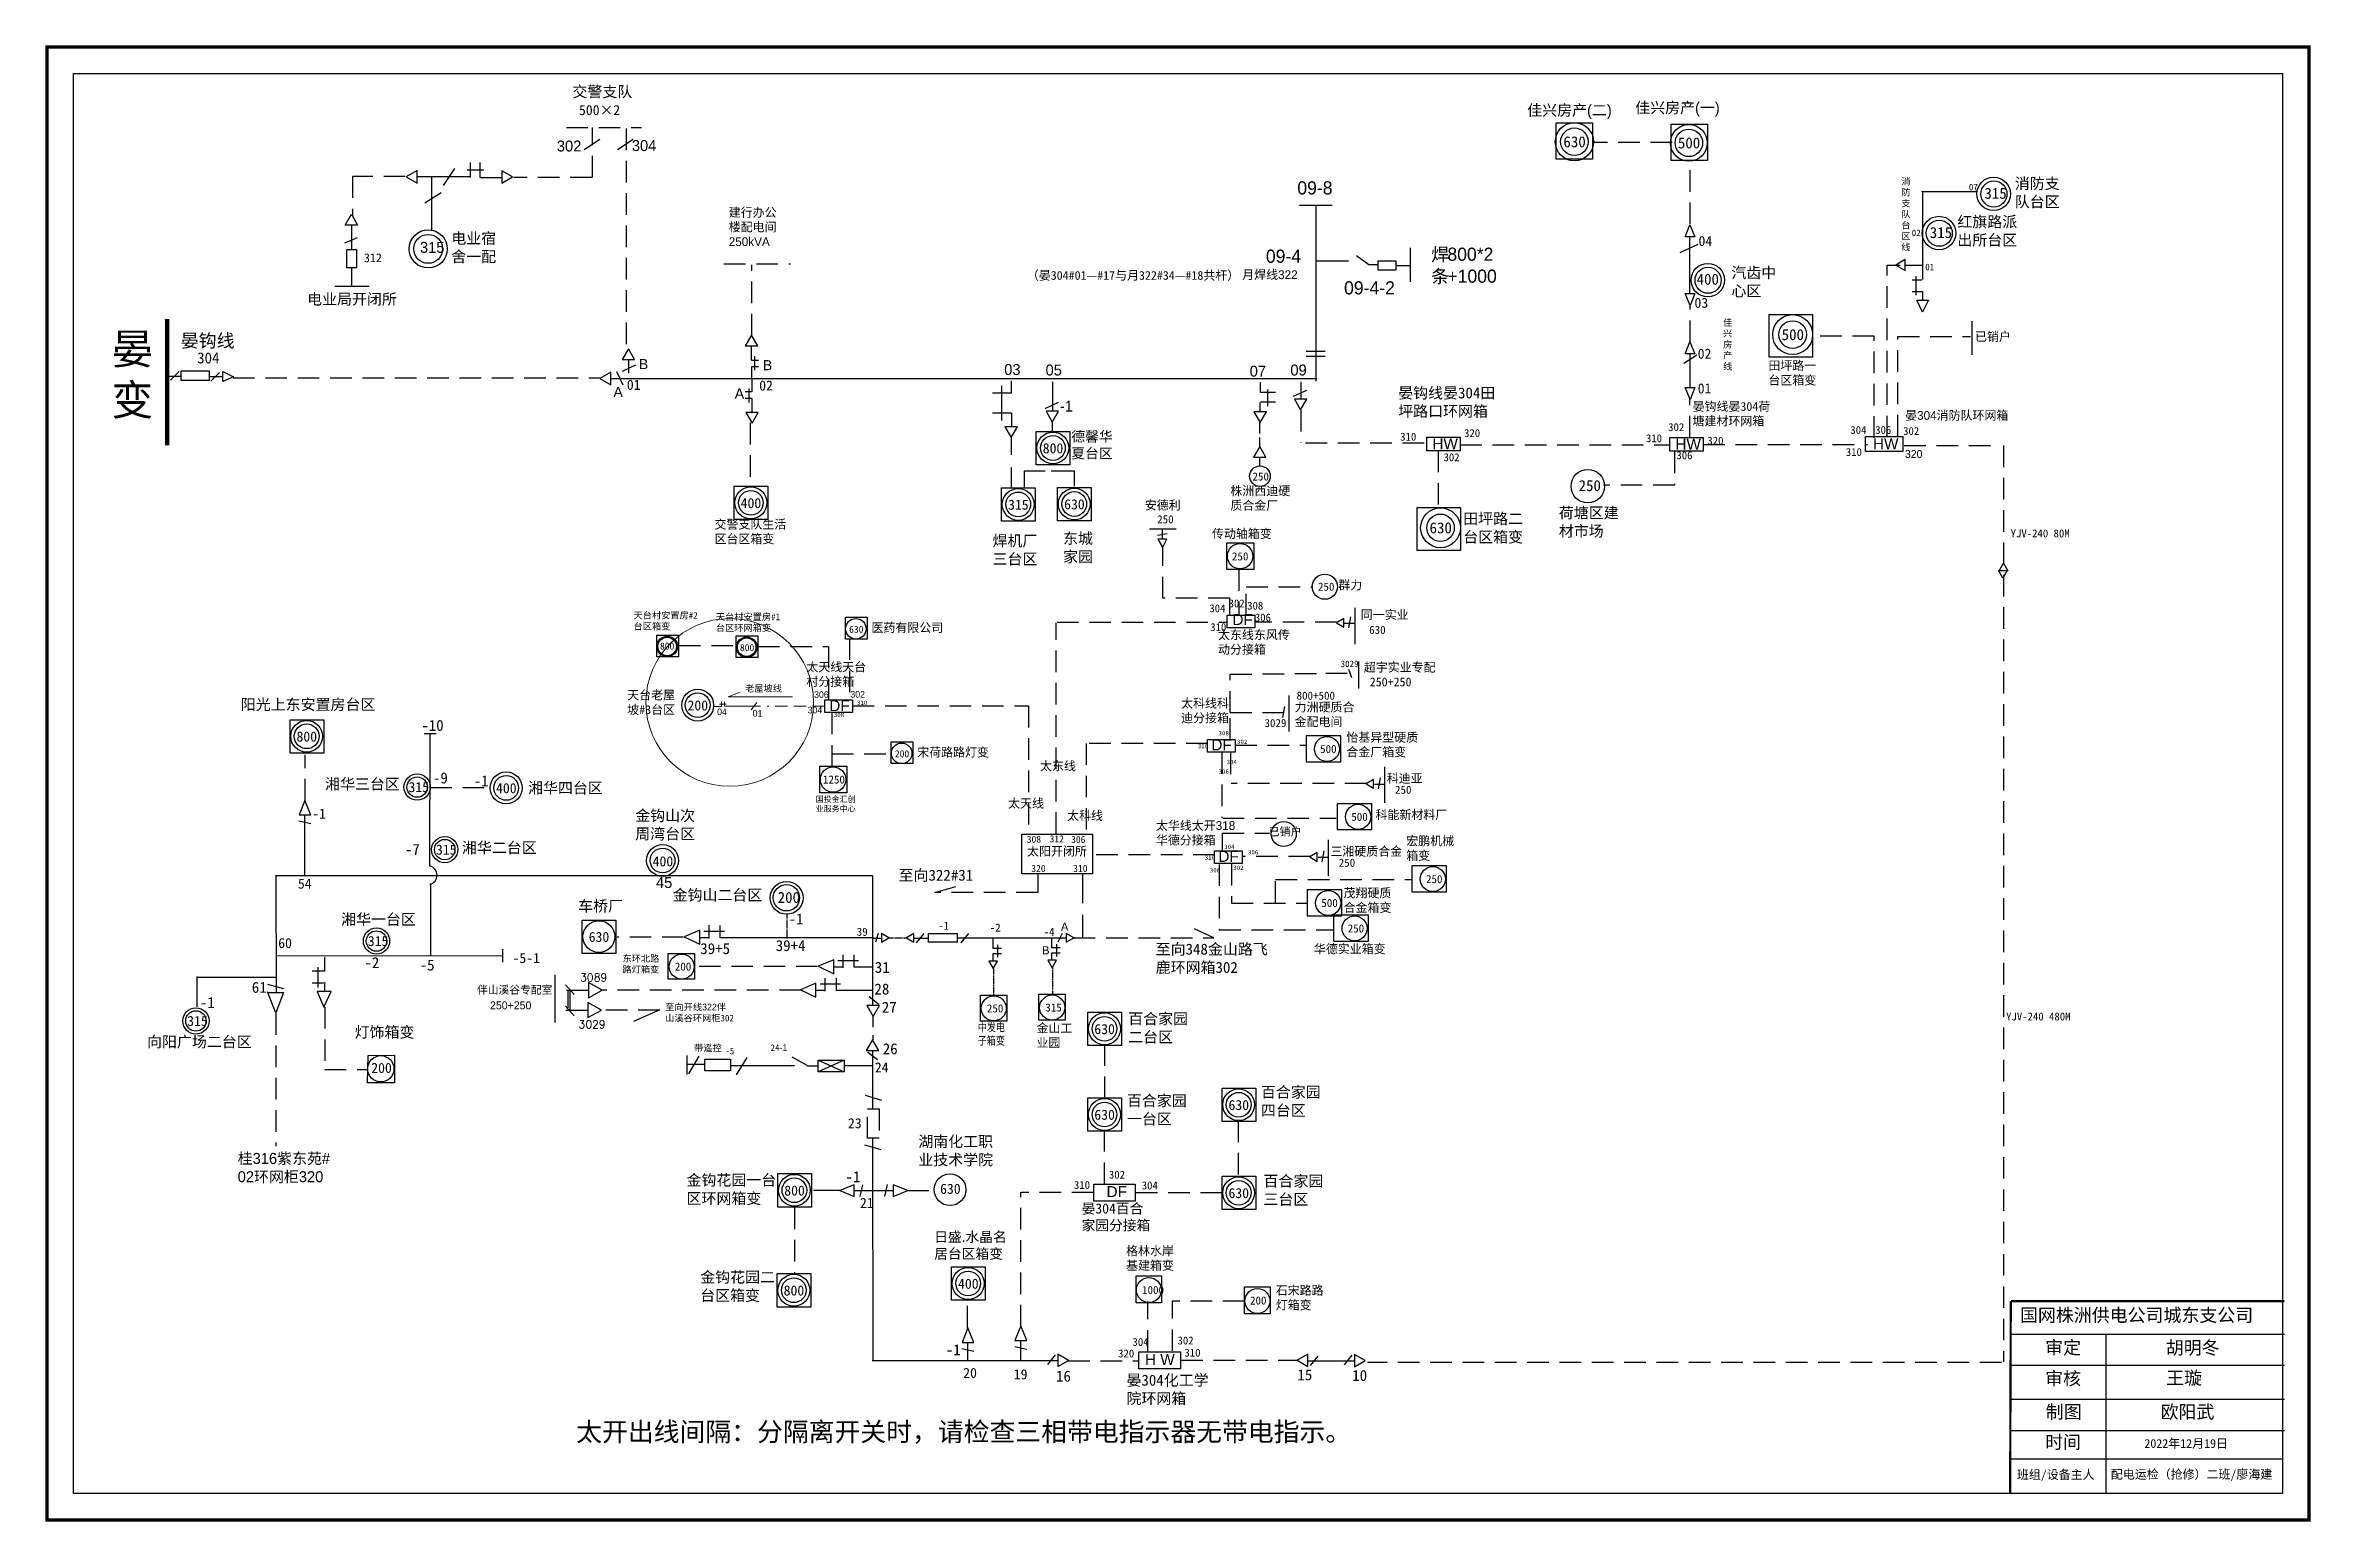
# Model space of a CAD drawing. Extents: x -82 to 435, y -55 to 282.
import ezdxf

# ---------------------------------------------------------------- set-up
doc = ezdxf.new("R2010")
doc.units = 0
doc.header["$LTSCALE"] = 0.774411
for name, pattern in [('ACAD_ISO02W100', [15, 12, -3]), ('DASHED2', [9.525, 6.35, -3.175]), ('HIDDEN', [0.375, 0.25, -0.125]), ('HIDDEN2', [0.1875, 0.125, -0.0625]), ('JIS_02_1.2', [2.5, 1.25, -1.25])]:
    doc.linetypes.add(name, pattern=pattern)
doc.layers.get('0').update_dxf_attribs({"linetype": 'CONTINUOUS'})
doc.layers.add('0-RefEdit0', color=7, linetype='CONTINUOUS')
doc.layers.add('Layer2', color=1, linetype='CONTINUOUS')
doc.styles.add('_宋体', font='', dxfattribs={"width": 0.8})
doc.styles.add('hztxt_txtstyle_1.50_0_0', font='', dxfattribs={"height": 1.5, "bigfont": 'hztxt.shx'})
doc.styles.add('SimSun_txtstyle_2.30_0_0', font='', dxfattribs={"height": 2.3})
doc.styles.get("Standard").update_dxf_attribs({"font": '', "height": 2.5})
doc.styles.add('STYLE1', font='txt.shx', dxfattribs={"height": 2.6})
doc.styles.add('仿宋_txtstyle_1.50_0_0', font='simsun.ttc', dxfattribs={"height": 1.5})
doc.styles.add('仿宋_txtstyle_2.00_0_0', font='simsun.ttc', dxfattribs={"height": 2})
doc.styles.add('字体', font='KTGB2312.ttf', dxfattribs={"height": 2.5})
doc.styles.add('宋体_txtstyle_2.00_0_0', font='SIMSUN.TTC', dxfattribs={"height": 2})
doc.styles.add('宋体_txtstyle_2.00_1_0', font='', dxfattribs={"height": 2})
doc.styles.add('宋体_txtstyle_200.00_0_0200', font='SIMSUN.TTC', dxfattribs={"height": 200})
doc.styles.add('宋体_txtstyle_3.00_0_0', font='SIMSUN.TTC', dxfattribs={"height": 3})
doc.styles.add('楷体_GB2312_txtstyle_2.00_0_0', font='KTGB2312.ttf', dxfattribs={"height": 2})
doc.styles.add('楷体_GB2312_txtstyle_3.00_0_0', font='KTGB2312.ttf', dxfattribs={"height": 3})
doc.styles.get('_宋体').set_extended_font_data('SimSun')
doc.styles.get('hztxt_txtstyle_1.50_0_0').set_extended_font_data('hztxt')
doc.styles.get('SimSun_txtstyle_2.30_0_0').set_extended_font_data('SimSun')
doc.styles.get('Standard').set_extended_font_data('SimSun')
doc.styles.get('宋体_txtstyle_2.00_1_0').set_extended_font_data('宋体', bold=True)

msp = doc.modelspace()

# ---------------------------------------------------------------- texts
at = {"color": 0, "attachment_point": 1}
for s, insert, char_height, width, style in [('交警支队', (38.54, 272.74), 2.5, 16.4292, '字体'), ('佳兴房产(二)', (256.31, 268.5), 2.5, 24.774, '字体'), ('佳兴房产(一)', (280.94, 269.07), 2.5, 24.774, '字体'), ('消防支队台区', (367.52, 251.8), 2.5, 12.395, '字体'), ('建行办公\\P楼配电间\\P250kVA', (74.18, 244.94), 2, 14.9937, '字体'), ('电业宿舍一配', (10.9, 239.28), 2.5, 12.5, '字体'), ('汽齿中心区', (302.88, 231.46), 2.5, 11.0939, '字体'), ('{\\fSimSun|b0|i0|c134|p2;电业局开闭所}', (-21.98, 225.42), 2.5, 28.1687, '字体'), ('{\\fSimSun|b0|i0|c134|p2;已销户}', (358.45, 216.62), 2, 29.6018, '字体'), ('{\\fSimSun|b0|i0|c134|p2;\\C256;田坪路一台区箱变}', (311.32, 210.01), 2, 12.1099, '字体'), ('{\\fSimSun|b0|i0|c134|p2;\\C0;晏钩线晏304\\C7;田坪路口环网箱}', (226.88, 204.03), 2.5, 22.6213, '字体'), ('{\\fSimSun|b0|i0|c134|p2;\\C0;晏钩线晏304\\C7;荷塘建材环网箱}', (294.02, 200.69), 2, 19.0081, '字体'), ('{\\fSimSun|b0|i0|c134|p2;晏}304{\\fSimSun|b0|i0|c134|p2;消防队环网箱}', (342.5, 198.65), 2, 29.6018, '字体'), ('{\\H0.72x;320}', (342.45, 189.75), 2.5, 24.4767, '字体'), ('株洲西迪硬质合金厂', (188.6, 181.44), 2, 14.5515, '字体'), ('安德利', (169.07, 178.17), 2, 13.1434, '字体'), ('荷塘区建材市场', (263.52, 176.7), 2.5, 14.2391, '字体'), ('湘华三台区', (-17.9, 114.83), 2.5, 27.0578, '字体'), ('{\\fSimSun|b0|i0|c134|p2;湘华四台区}', (28.41, 113.95), 2.5, 29.4242, '字体'), ('金钩山次\\P周湾台区', (52.86, 107.64), 2.5, 21.6667, '字体'), ('科能新材料厂', (221.7, 107.58), 2, 17.2549, '字体'), ('湘华二台区', (13.33, 100.32), 2.5, 29.4242, '字体'), ('{\\fSimSun|b0|i0|c134|p2;太阳开闭所}', (142.22, 99.25), 2, 17.1838, '字体'), ('宏鹏机械箱变', (228.72, 101.6), 2, 11.9296, '字体'), ('400', (56.82, 97.11), 2.3, 4.8377, 'SimSun_txtstyle_2.30_0_0'), ('茂翔硬质合金箱变', (214.41, 89.74), 2, 11.9296, '字体'), ('湘华一台区', (-14.23, 83.98), 2.5, 30.1598, '字体'), ('华德实业箱变', (207.64, 76.96), 2, 17.2549, '字体'), ('{\\fSimSun|b0|i0|c134|p2;至向开线}322{\\fSimSun|b0|i0|c134|p2;伴山溪谷环网柜302}', (59.7, 63.46), 1.5, 15.8735, '字体'), ('灯饰箱变 ', (-11.15, 58.26), 2.5, 27.0578, '字体'), ('金山工业园', (144.38, 58.92), 2, 9.435, '字体'), ('向阳广场二台区', (-58.5, 56.05), 2.5, 30.1598, '字体'), ('{\\fSimSun|b0|i0|c134|p2;24}-1', (83.72, 54.22), 1.5, 12.9976, '字体'), ('{\\fSimSun|b0|i0|c134|p2;格林水岸基建箱变}', (164.81, 8.12), 2, 13.1434, '字体'), ('石宋路路灯箱变', (198.95, -0.9), 2, 13.1434, '字体'), ('{\\fArial|b0|i0|c0|p32;H W}', (169.11, -16.41), 2.5, 24.4767, '字体')]:
    msp.add_mtext(s, dxfattribs=dict(at, insert=insert, char_height=char_height, width=width, style=style))
for s, insert, char_height, width in [('500×2', (40.02, 268.43), 2.3, 16.4292), ('630', (264.56, 261.3), 2.5, 8.7401), ('500', (290.67, 261.04), 2.5, 8.7401), ('消\\P防\\P支\\P队\\P台\\P区\\P线', (341.63, 251.77), 1.5, 43.3567), ('07', (357.04, 250.45), 1.5, 27.7073), ('315', (360.58, 249.55), 2.5, 4.8377), ('04', (295.38, 238.58), 2.3, 21.9157), ('{\\H0.6522x;02}', (344.01, 240.03), 2.3, 13.5652), ('315', (348.12, 240.6), 2.5, 4.8377), ('400', (294.94, 229.95), 2.5, 4.8377), ('01', (347.09, 232.25), 1.5, 22.558), ('03', (294.46, 224.48), 2.3, 21.9157), ('佳兴房产线', (300.99, 219.58), 1.5, 1.9992), ('500', (314.34, 217.32), 2.5, 8.7401), ('02', (295.19, 212.88), 2.3, 21.9157), ('{\\fArial|b0|i0|c0|p32;B}', (53.68, 210.5), 2.3, 16.4292), ('{\\fArial|b0|i0|c0|p32;B}', (81.96, 210.26), 2.3, 16.4292), ('{\\fArial|b0|i0|c0|p32;A}', (47.88, 204.15), 2.3, 16.4292), ('01', (50.94, 205.78), 2.3, 16.4292), ('{\\fArial|b0|i0|c0|p32;A}', (75.54, 203.8), 2.3, 16.4292), ('02', (81.13, 205.63), 2.3, 16.4292), ('01', (295.19, 204.96), 2.3, 21.9157), ('800', (145.8, 191.31), 2.3, 4.8377), ('{\\fArial|b0|i0|c0|p32;HW}', (234.68, 192.45), 2.5, 8.7401), ('{\\fArial|b0|i0|c0|p32;HW}', (290.11, 192.35), 2.5, 8.7401), ('{\\fArial|b0|i0|c0|p32;HW}', (335.17, 192.44), 2.5, 8.7401), ('250', (193.64, 184.64), 1.84, 3.8702), ('250', (268.02, 182.89), 2.5, 4.8377), ('400', (76.9, 178.8), 2.3, 4.8377), ('315', (137.89, 178.44), 2.3, 4.8377), ('630', (150.68, 178.53), 2.3, 4.8377), ('250', (171.91, 174.88), 1.84, 3.8702), ('630', (234.03, 173.26), 2.5, 8.7401), ('800', (-24.41, 125.56), 2.3, 4.8377), ('315', (1.13, 114.03), 2.3, 4.8377), ('400', (21.1, 113.79), 2.3, 4.8377), ('-1', (-20.83, 107.99), 2.3, 4.8377), ('已销户', (197.32, 103.64), 1.84, 7.6668), ('500', (216.18, 107.03), 1.84, 3.8702), ('315', (7.41, 99.77), 2.3, 4.8377), ('308', (142.16, 101.79), 1.6, 7.0141), ('312', (147.37, 101.88), 1.6, 7.0141), ('306', (152.28, 101.74), 1.6, 7.0141), ('至向322#31', (112.92, 94.04), 2.5, 23.6934), ('320', (143.19, 95.13), 1.6, 7.0141), ('310', (152.75, 95.13), 1.6, 7.0141), ('54', (-24.09, 92.02), 2.3, 4.8377), ('金钩山二台区', (61.38, 89.53), 2.5, 23.6934), ('250', (233.22, 92.82), 1.84, 3.8702), ('-1', (87.83, 84.06), 2.5, 10.9595), ('500', (209.34, 87.38), 1.84, 3.8702), ('60', (-28.58, 78.47), 2.3, 4.8377), ('315', (-8.14, 78.93), 2.3, 4.8377), ('630', (42.24, 79.87), 2.3, 4.8377), ('39+4', (84.89, 77.99), 2.5, 10.9595), ('39', (103.38, 80.81), 1.84, 3.8702), ('-1', (121.92, 82.19), 1.84, 3.8702), ('-2', (133.71, 81.76), 1.84, 3.8702), ('-4', (145.99, 80.77), 1.84, 3.8702), ('{\\fArial|b0|i0|c0|p32;A}', (149.94, 81.97), 1.84, 6.2114), ('250', (215.36, 81.57), 1.84, 3.8702), ('-5-1', (24.86, 75.06), 2.3, 4.8377), ('200', (61.89, 72.87), 1.84, 3.8702), ('39+5', (67.69, 77.3), 2.5, 10.9595), ('31', (107.49, 73.02), 2.5, 10.9595), ('{\\fArial|b0|i0|c0|p32;B}', (145.64, 76.58), 1.84, 6.2114), ('28', (107.41, 68.08), 2.5, 12.0599), ('-1', (-46.46, 64.99), 2.5, 10.9595), ('27', (109.1, 63.92), 2.5, 12.0599), ('250', (133.07, 63.34), 1.84, 3.8702), ('315', (146.39, 63.53), 1.84, 3.8702), ('315', (-49.34, 60.7), 2.3, 4.8377), ('630', (157.57, 58.85), 2.3, 4.8377), ('-5', (73.39, 53.45), 1.5, 4.8377), ('26', (109.31, 54.45), 2.5, 12.0599), ('200', (-7.36, 49.99), 2.3, 4.8377), ('24', (107.51, 50.11), 2.3, 4.8377), ('630', (188.17, 41.53), 2.3, 4.8377), ('23', (101.37, 37.37), 2.3, 4.8377), ('630', (157.57, 39.31), 2.3, 4.8377), ('800', (86.84, 22.03), 2.3, 4.8377), ('-1', (100.8, 25.28), 2.5, 12.0599), ('630', (122.39, 22.42), 2.3, 4.8377), ('310', (152.92, 23.04), 1.8, 4.8377), ('302', (160.89, 25.4), 1.8, 4.8377), ('304', (168.38, 22.95), 1.8, 4.8377), ('630', (188.17, 21.45), 2.3, 4.8377), ('21', (104.12, 19.21), 2.3, 4.8377), ('晏304百合家园分接箱', (154.65, 17.93), 2.3, 16.9906), ('{\\f\uffbfﾬￌﾣﾤ_GB2312|b0|i0|c134|p49;日盛.水晶名居台区箱变}', (121.05, 11.45), 2.3, 17.8124), ('400', (126.48, 0.77), 2.3, 4.8377), ('800', (86.71, -0.77), 2.3, 4.8377), ('1000', (168.46, -0.9), 1.84, 3.8702), ('200', (193.08, -3.28), 1.84, 3.8702), ('-1', (123.68, -14.19), 2.5, 12.0599), ('320', (162.99, -15.39), 1.8, 4.8377), ('304', (166.27, -12.76), 1.8, 4.8377), ('302', (176.54, -12.43), 1.8, 4.8377), ('310', (178.12, -15.2), 1.8, 4.8377), ('20', (127.66, -19.56), 2.3, 4.8377), ('19', (139.2, -19.88), 2.3, 4.8377), ('16', (148.83, -20.19), 2.5, 12.0599), ('15', (203.89, -19.91), 2.5, 12.0599), ('10', (216.39, -20.05), 2.5, 12.0599)]:
    msp.add_mtext(s, dxfattribs=dict(at, insert=insert, char_height=char_height, width=width))
at = {"color": 0, "linetype": 'Continuous', "attachment_point": 1}
for s, insert, char_height, width, style in [('302', (34.98, 260.34), 2.5, 4.0175, '字体'), ('304', (52.08, 260.44), 2.5, 4.0175, '字体'), ('红旗路派出所台区', (354.42, 243.06), 2.5, 15.5941, '字体'), ('315', (3.76, 237.22), 2.5, 4.0175, '字体'), ('{\\fSimSun|b0|i0|c134|p2;晏} \\P{\\fSimSun|b0|i0|c134|p2;变}', (-66.62, 216.35), 7, 27.4955, '字体'), ('晏钩线', (-50.81, 216.2), 3, 19.1714, '楷体_GB2312_txtstyle_3.00_0_0'), ('03', (137.02, 209.36), 2.5, 4.8516, '字体'), ('05', (146.45, 209.25), 2.5, 4.8516, '字体'), ('07', (193.01, 208.99), 2.5, 4.8516, '字体'), ('09', (202.29, 209.25), 2.5, 4.8516, '字体'), ('-1', (149.72, 201.01), 2.5, 4.8516, '字体'), ('德馨华\\P夏台区', (152.33, 193.99), 2.3, 19.4766, '字体'), ('{\\fKaiTi_GB2312|b0|i0|c134|p32;\\H0.72x;310}', (227.33, 193.69), 2.5, 46.3812, '字体'), ('{\\fKaiTi_GB2312|b0|i0|c134|p32;\\H0.72x;320}', (241.9, 194.52), 2.5, 46.3812, '字体'), ('{\\fKaiTi_GB2312|b0|i0|c134|p32;\\H0.72x;310}', (283.39, 193.34), 2.5, 46.3812, '字体'), ('{\\fKaiTi_GB2312|b0|i0|c134|p32;\\H0.72x;302}', (288.45, 195.87), 2.5, 46.3812, '字体'), ('{\\fKaiTi_GB2312|b0|i0|c134|p32;\\H0.72x;320}', (297.4, 192.8), 2.5, 46.3812, '字体'), ('{\\fKaiTi_GB2312|b0|i0|c134|p32;\\H0.72x;304}', (330.01, 195.23), 2.5, 46.3812, '字体'), ('{\\fKaiTi_GB2312|b0|i0|c134|p32;\\H0.72x;306}', (335.68, 195.23), 2.5, 46.3812, '字体'), ('{\\fKaiTi_GB2312|b0|i0|c134|p32;\\H0.72x;302}', (342.04, 194.99), 2.5, 46.3812, '字体'), ('{\\fKaiTi_GB2312|b0|i0|c134|p32;\\H0.72x;302}', (237.21, 189.01), 2.5, 46.3812, '字体'), ('{\\fKaiTi_GB2312|b0|i0|c134|p32;\\H0.72x;306}', (290.33, 189.45), 2.5, 46.3812, '字体'), ('{\\fKaiTi_GB2312|b0|i0|c134|p32;\\H0.72x;310}', (328.97, 190.2), 2.5, 46.3812, '字体'), ('{\\fKaiTi_GB2312|b0|i0|c134|p32;\\H0.72x;YJV-240 80M}', (366.57, 171.65), 2.5, 46.3812, '字体'), ('阳光上东安置房台区', (-37.11, 132.98), 2.5, 38.0045, '字体'), ('45', (57.59, 92.38), 2.5, 6.2519, '字体'), ('车桥厂', (39.85, 87.01), 2.5, 18.3975, '字体'), ('{\\fSimSun|b0|i0|c134|p2;至向348金山路飞鹿环网箱302}', (171.56, 77.18), 2.5, 27.9025, '字体'), ('{\\fSimSun|b0|i0|c134|p2;东环北路路灯箱变}', (49.94, 74.54), 1.5, 10.198, '字体'), ('{\\fSimSun|b0|i0|c134|p2;61}', (-34.6, 68.47), 2.5, 25.5967, '字体'), ('3089', (40.29, 70.37), 1.8, 29.6381, 'STYLE1'), ('3029', (39.93, 59.66), 1.8, 29.6381, 'STYLE1'), ('百合家园二台区', (165.29, 61.31), 2.5, 16.4052, '字体'), ('{\\fKaiTi_GB2312|b0|i0|c134|p32;\\H0.72x;YJV-240 480M}', (365.53, 61.47), 2.5, 46.3812, '字体'), ('{\\fSimSun|b0|i0|c134|p2;带遥控}', (66.26, 54.12), 1.5, 12.6114, '字体'), ('百合家园一台区', (165.01, 42.63), 2.5, 16.4052, '字体'), ('百合家园四台区', (195.56, 44.57), 2.5, 16.4052, '字体'), ('湖南化工职业技术学院', (117.42, 33.32), 2.5, 18.5744, '字体'), ('桂316紫东苑#\\P02环网柜320', (-37.82, 29.45), 2.5, 34.2273, '字体'), ('金钩花园一台区环网箱变', (64.55, 24.5), 2.5, 22.0257, '字体'), ('{\\fArial|b0|i0|c0|p32;\\H0.8333x;\\C7;DF}', (160.36, 21.88), 3, 17.027, '字体'), ('百合家园三台区', (196.15, 24.29), 2.5, 16.4052, '字体'), ('金钩花园二台区箱变', (67.68, 2.38), 2.5, 18.3975, '字体'), ('审定', (374.44, -13.42), 3, 23.4615, '字体'), ('审核', (374.44, -20.48), 3, 23.4615, '字体'), ('{\\fSimSun|b0|i0|c134|p2;王璇}', (402.04, -20.35), 3, 33.0539, '字体'), ('{\\fSimSun|b0|i0|c134|p2;晏304化工学}\\P{\\fSimSun|b0|i0|c134|p2;院环网箱}', (164.9, -21.12), 2.5, 38.0045, '字体'), ('制图', (374.6, -28.1), 3, 23.4615, '字体'), ('时间', (374.44, -34.99), 3, 23.4615, '字体')]:
    msp.add_mtext(s, dxfattribs=dict(at, insert=insert, char_height=char_height, width=width, style=style))
at = {"color": 7, "linetype": 'Continuous', "attachment_point": 1}
for s, insert, char_height, width, style in [('09-8', (203.87, 251.04), 3, 4.8516, '楷体_GB2312_txtstyle_3.00_0_0'), ('09-4', (196.7, 235.46), 3, 4.8516, '楷体_GB2312_txtstyle_3.00_0_0'), ('焊^M^J条', (234.41, 235.87), 3, 4.8516, '楷体_GB2312_txtstyle_3.00_0_0'), ('800*2^M^J+1000', (238.1, 235.91), 3, 4.8516, '楷体_GB2312_txtstyle_3.00_0_0'), ('09-4-2', (214.53, 228.24), 3, 4.8516, '楷体_GB2312_txtstyle_3.00_0_0'), ('国网株洲供电公司城东支公司', (368.7, -6.04), 3, 82.0179, '宋体_txtstyle_3.00_0_0'), ('胡明冬', (401.96, -13.46), 3, 23.4615, '宋体_txtstyle_3.00_0_0'), ('欧阳武', (400.77, -28.1), 3, 71.45, '宋体_txtstyle_3.00_0_0'), ('2022年12月19日', (397.08, -35.81), 2, 28.3586, '宋体_txtstyle_2.00_0_0')]:
    msp.add_mtext(s, dxfattribs=dict(at, insert=insert, char_height=char_height, width=width, style=style))
at = {"color": 0, "linetype": 'Continuous', "lineweight": 0, "ltscale": 1.354214, "insert": (142.17, 230.58), "char_height": 2, "attachment_point": 1, "style": '宋体_txtstyle_2.00_1_0'}
msp.add_mtext('（晏304#01—#17与月322#34—#18共杆）', dxfattribs=at)
at = {"color": 0, "linetype": 'DASHED2', "insert": (191.3, 230.74), "char_height": 2, "width": 14.1733, "attachment_point": 1, "style": '字体'}
msp.add_mtext('{\\fSimSun|b0|i0|c134|p2;\\C256;月焊线\\f\uffbfﾬￌﾣﾤ_GB2312|b0|i0|c134|p49;322}', dxfattribs=at)
at = {"color": 0, "linetype": 'Continuous', "char_height": 2.5, "attachment_point": 1}
for s, insert, width in [('304', (-47.07, 212.01), 5.6554), ('200', (85.34, 88.98), 5.7095), ('-2', (-8.93, 74.09), 7.5003), ('-5', (3.68, 73.56), 7.5003)]:
    msp.add_mtext(s, dxfattribs=dict(at, insert=insert, width=width))
at = {"attachment_point": 1, "style": '字体'}
for s, insert, char_height, width in [('{\\C256;田坪路二台区箱变}', (241.72, 175.34), 2.5, 15.9286), ('{\\fSimSun|b0|i0|c134|p2;交警支队生活区台区箱变}', (70.93, 173.82), 2, 17.2348), ('焊机厂三台区', (134.35, 170.32), 2.5, 11.5706), ('东城家园', (150.44, 170.86), 2.5, 9.0906), ('传动轴箱变', (184.41, 171.67), 2, 16.1825), ('群力', (213.22, 159.95), 2, 13.1434), ('医药有限公司', (106.73, 150.23), 2, 17.365), ('同一实业', (218.34, 153.19), 2, 13.1434), ('太东线东风传\\P动分接箱', (185.78, 148.61), 2, 26.8308), ('太天线天台村分接箱', (91.89, 141.29), 2, 15.1149), ('{\\fSimSun|b0|i0|c134|p2;超宇实业专配\\P 250+250}', (219.03, 141.2), 2, 18.8007), ('太科线科迪分接箱', (177.36, 132.98), 2, 13.1434), ('{\\fSimSun|b0|i0|c134|p2;力洲硬质合金配电间}', (203.25, 132.11), 2, 13.657), ('怡基异型硬质合金厂箱变', (215.06, 125.22), 2, 17.2549), ('宋荷路路灯变', (117.17, 121.83), 2, 17.365), ('太东线', (145.17, 118.69), 2, 13.1434), ('科迪亚', (224.27, 115.87), 2, 13.1434), ('{\\fSimSun|b0|i0|c134|p2;国投金汇创业服务中心}', (94.02, 110.77), 1.3, 10.5767), ('太天线', (137.9, 110.17), 2, 13.1434), ('太科线', (151.36, 107.37), 2, 13.1434), ('太华线太开318华德分接箱', (171.61, 105.11), 2, 18.3112), ('三湘硬质合金', (211.42, 99.22), 2, 16.9961)]:
    msp.add_mtext(s, dxfattribs=dict(at, insert=insert, char_height=char_height, width=width))
at = {"attachment_point": 1}
for s, insert, char_height, width in [('250', (188.96, 166.42), 1.84, 3.8702), ('302', (188.19, 155.68), 1.8, 4.8377), ('308', (192.43, 155.16), 1.8, 4.8377), ('250', (208.58, 159.51), 1.84, 3.8702), ('304', (183.8, 154.55), 1.8, 4.8377), ('310', (184, 150.26), 1.8, 4.8377), ('306', (194.18, 152.46), 1.8, 4.8377), ('800', (58.5, 145.85), 1.601, 3.3667), ('800', (76.73, 145.49), 1.601, 3.3667), ('630', (101.64, 149.68), 1.601, 3.3667), ('630', (220.26, 149.65), 1.84, 3.8702), ('3029', (213.75, 141.74), 1.5, 3.8702), ('800+500', (203.7, 134.66), 1.84, 3.8702), ('{\\H0.625x;308}', (98.16, 129.87), 1.6, 4.8377), ('{\\H0.625x;310}', (103.43, 132.64), 1.6, 4.8377), ('{\\H0.625x;308}', (185.92, 125.69), 1.6, 4.8377), ('3029', (196.38, 128.41), 1.84, 3.8702), ('200', (112.08, 121.28), 1.601, 3.3667), ('{\\H0.625x;310}', (181.17, 122.74), 1.6, 4.8377), ('{\\H0.625x;304}', (187.74, 119.12), 1.6, 4.8377), ('{\\H0.625x;302}', (190.11, 123.73), 1.6, 4.8377), ('500', (209.07, 122.49), 1.84, 3.8702), ('1250', (95.67, 115.53), 1.84, 3.8702), ('{\\H0.625x;306}', (185.92, 116.93), 1.6, 4.8377), ('250', (226.15, 113.2), 1.84, 3.8702), ('{\\H0.625x;304}', (187.19, 99.77), 1.6, 1.1313), ('{\\H0.625x;306}', (192.62, 98.52), 1.6, 1.1313), ('{\\H0.625x;310}', (182.76, 97.29), 1.6, 4.8377), ('{\\H0.625x;308}', (183.92, 94.43), 1.6, 4.8377), ('{\\H0.625x;302}', (189.26, 94.99), 1.6, 1.941), ('250', (213.31, 96.55), 1.84, 3.8702)]:
    msp.add_mtext(s, dxfattribs=dict(at, insert=insert, char_height=char_height, width=width))
at = {"linetype": 'Continuous'}
for s, insert, char_height, width, attachment_point, style in [('{\\fSimSun|b0|i0|c134|p2;天台村安置房#2台区箱变}', (52.47, 152.8), 1.5, 14.8225, 1, '字体'), ('{\\fSimSun|b0|i0|c134|p2;天台村安置房#1台区环网箱变}', (71.25, 152.45), 1.5, 14.8225, 1, '字体'), ('{\\fArial|b0|i0|c0|p32;\\H0.8333x;\\C7;DF}', (189.06, 152.34), 3, 17.027, 1, '字体'), ('{\\fArial|b0|i0|c0|p32;\\H0.8333x;\\C7;DF}', (97.11, 132.7), 3, 17.027, 1, '字体'), ('{\\fArial|b0|i0|c0|p32;\\H0.8333x;\\C7;DF}', (184.27, 123.77), 3, 17.027, 1, '字体'), ('{\\fArial|b0|i0|c0|p32;\\H0.8333x;\\C7;DF}', (185.86, 98.33), 3, 17.027, 1, '字体'), ('中发电子箱变', (134.08, 59.03), 1.84, 8.0758, 2, '_宋体')]:
    msp.add_mtext(s, dxfattribs=dict(at, insert=insert, char_height=char_height, width=width, attachment_point=attachment_point, style=style))
at = {"color": 7, "linetype": 'DASHED2', "insert": (189.51, 154.37), "char_height": 2, "width": 14.1733, "attachment_point": 1, "style": '楷体_GB2312_txtstyle_2.00_0_0'}
msp.add_mtext('{\\fSim￪ￌ304#18', dxfattribs=at)
at = {"color": 7, "linetype": 'Continuous', "lineweight": 0, "ltscale": 0.6559, "insert": (51.03, 134.87), "char_height": 2, "attachment_point": 1, "style": '仿宋_txtstyle_2.00_0_0'}
msp.add_mtext('天台老屋^M^J坡#3台区', dxfattribs=at)
at = {"color": 2, "linetype": 'Continuous', "lineweight": 0, "ltscale": 0.6559, "true_color": 0xffff00, "insert": (77.92, 136.13), "char_height": 1.5, "attachment_point": 1, "style": '仿宋_txtstyle_1.50_0_0'}
msp.add_mtext('老屋坡线', dxfattribs=at)
at = {"linetype": 'JIS_02_1.2', "char_height": 1.5, "width": 1.728, "attachment_point": 1}
for s, insert, style in [('306', (93.64, 134.73), '字体'), ('302', (101.92, 134.8), '字体'), ('304', (92.17, 131.2), 'hztxt_txtstyle_1.50_0_0')]:
    msp.add_mtext(s, dxfattribs=dict(at, insert=insert, style=style))
at = {"color": 7, "insert": (64.78, 132.66), "char_height": 2.3, "width": 4.8377, "attachment_point": 1, "style": 'SimSun_txtstyle_2.30_0_0'}
msp.add_mtext('200', dxfattribs=at)
at = {"color": 7, "linetype": 'Continuous', "lineweight": 0, "ltscale": 0.289264, "char_height": 1.5, "attachment_point": 1, "style": 'hztxt_txtstyle_1.50_0_0'}
for s, insert in [('04', (71.53, 130.8)), ('01', (79.64, 130.46))]:
    msp.add_mtext(s, dxfattribs=dict(at, insert=insert))
at = {"color": 1, "linetype": 'Continuous', "insert": (39.38, -31.97), "char_height": 4.32, "width": 184.7594, "attachment_point": 1, "style": '字体'}
msp.add_mtext('{\\fSimSun|b0|i0|c134|p2;太开出线间隔：分隔离开关时，请检查三相带电指示器无带电指示。}', dxfattribs=at)
at = {"color": 7, "linetype": 'Continuous', "lineweight": 0, "ltscale": 0.462131, "char_height": 2, "attachment_point": 1, "style": '宋体_txtstyle_200.00_0_0200'}
for s, insert in [('班组/设备主人', (367.99, -42.91)), ('配电运检（抢修）二班/廖海建', (389.42, -42.85))]:
    msp.add_mtext(s, dxfattribs=dict(at, insert=insert))
at = {"layer": 'Layer2', "color": 0, "linetype": 'Continuous', "attachment_point": 1}
for s, insert, char_height, width in [('312', (-9.02, 234.6), 2, 2.0027), ('-10', (4.06, 128.21), 2.5, 2.9099), ('-9', (6.71, 116.23), 2.5, 2.9099), ('-1', (16.01, 115.53), 2.5, 2.9099), ('-7', (0.32, 99.93), 2.5, 8.7976)]:
    msp.add_mtext(s, dxfattribs=dict(at, insert=insert, char_height=char_height, width=width))
at = {"layer": 'Layer2', "color": 0, "linetype": 'Continuous', "char_height": 1.8, "width": 31.803, "attachment_point": 1, "style": '字体'}
for s, insert in [('{\\fSimSun|b0|i0|c134|p2;伴山溪谷专配室}', (16.77, 67.55)), ('250+250', (19.73, 64.01))]:
    msp.add_mtext(s, dxfattribs=dict(at, insert=insert))

# ---------------------------------------------------------------- linework, layer by layer
at = {"color": 0, "linetype": 'DASHED2'}
for p, q in [((37.15, 263.3), (54.3, 263.3)), ((44.8, 260.56), (41.24, 258.21)), ((43.07, 251.92), (43.07, 263.32)), ((52.39, 260.56), (48.83, 258.21)), ((50.79, 263.08), (50.79, 213.25)), ((289.35, 259.86), (271.15, 259.86)), ((293.45, 241.28), (293.45, 255.71)), ((0.41, 252.15), (-11.67, 252.15)), ((-11.67, 252.15), (-11.67, 243.26)), ((17.55, 251.87), (22.34, 251.87)), ((42.96, 251.91), (25.05, 251.91)), ((73.1, 232.23), (88.3, 232.23)), ((79.42, 215.88), (79.42, 231.96)), ((338.39, 192.67), (338.39, 231.92)), ((338.39, 231.92), (341.34, 231.92)), ((293.48, 214.41), (293.48, 222.7)), ((79.41, 210.27), (79.41, 213.61)), ((335.42, 215.69), (321.62, 215.69)), ((335.42, 192.55), (335.42, 215.69)), ((340.87, 192.86), (340.87, 215.66)), ((340.87, 215.66), (357.42, 215.66)), ((79.41, 210.27), (80.94, 210.27)), ((79.44, 208.78), (80.94, 208.78)), ((80.14, 207.98), (80.14, 211.18)), ((-38.87, 206.23), (44.69, 206.23)), ((79.45, 203.02), (77.94, 203.02)), ((79.47, 201.53), (77.94, 201.53)), ((78.74, 203.82), (78.74, 200.62)), ((79.47, 201.53), (79.47, 198.19)), ((204.67, 198.88), (204.67, 191.4)), ((293.43, 192.6), (293.43, 201.32)), ((79.06, 195.94), (79.06, 181.49)), ((232.81, 191.31), (205.02, 191.31)), ((235.98, 189.59), (235.98, 176.77)), ((241.04, 190.91), (288.82, 190.91)), ((289.92, 189.42), (289.92, 181.76)), ((296.46, 191.03), (333.92, 191.03)), ((342.28, 190.8), (363.98, 190.8)), ((364.94, 190.8), (364.94, -18.17)), ((289.92, 181.76), (273.71, 181.76)), ((-22.43, 109.85), (-22.43, 120.25)), ((186.85, 105.81), (212.76, 105.81)), ((63.9, 78.65), (48.75, 78.65)), ((186.03, 80.35), (211.94, 80.35)), ((94.46, 71.94), (66.88, 71.94)), ((42.06, 66.53), (34.6, 66.53)), ((90.64, 66.54), (45.16, 66.54)), ((58.44, 62.03), (45.18, 62.03)), ((-29.11, 61.33), (-29.11, 30.98)), ((41.93, 61.9), (34.6, 61.9)), ((159.99, 41.95), (159.99, 53.85)), ((190.48, 24.52), (190.48, 36.43)), ((159.9, 22.38), (159.9, 34.28)), ((114.9, 20.85), (121, 20.85)), ((89.15, 16.99), (89.15, 1.9)), ((140.8, -10.11), (140.8, 20.49)), ((157.36, 20.45), (140.92, 20.45)), ((186.72, 20.33), (167.04, 20.33)), ((128.66, -10.33), (128.66, -4.14)), ((169.81, -15.87), (169.81, -4.46)), ((191.8, -4.35), (175.37, -4.35)), ((175.43, -15.7), (175.43, -4.28)), ((151.59, -17.94), (167.62, -17.94)), ((177.39, -17.82), (203.91, -17.82))]:
    msp.add_line(p, q, dxfattribs=at)
at = {"color": 0, "linetype": 'Continuous'}
for p, q in [((11.64, 253.99), (9.06, 250.11)), ((18.3, 253.58), (14.53, 253.58)), ((15.18, 255.3), (15.18, 251.93)), ((17.43, 255.3), (17.43, 251.93)), ((8.58, 248.41), (4.83, 246.08)), ((6.38, 252.02), (6.38, 239.75)), ((358.9, 248.61), (346.26, 248.62)), ((346.44, 248.62), (346.46, 228.62)), ((-10.6, 238.18), (-13.47, 236.93)), ((-11.9, 241.04), (-11.9, 235.59)), ((292.34, 238.41), (293.42, 241.13)), ((294.51, 238.41), (292.34, 238.41)), ((293.43, 241.13), (294.51, 238.41)), ((293.43, 225.43), (293.43, 238.38)), ((291.17, 234.8), (295.32, 236.69)), ((226.41, 231.85), (229.71, 231.85)), ((342.5, 231.89), (346.46, 231.89)), ((346.35, 228.53), (344.14, 228.53)), ((345.04, 225.05), (345.04, 229.39)), ((292.37, 225.42), (294.55, 225.42)), ((293.46, 222.7), (292.37, 225.42)), ((294.55, 225.42), (293.46, 222.7)), ((344.14, 225.9), (346.46, 225.9)), ((346.46, 221.16), (345.19, 223.9)), ((345.19, 223.9), (347.82, 223.9)), ((346.46, 225.9), (346.46, 224)), ((347.82, 223.9), (346.46, 221.16)), ((210.24, 212.2), (205.9, 212.2)), ((292.34, 211.7), (293.42, 214.42)), ((293.43, 214.42), (294.51, 211.7)), ((-51.19, 207.65), (-53.17, 205.67)), ((-41.96, 207.43), (-43.94, 205.45)), ((-41.22, 205.4), (-41.22, 207.69)), ((-41.22, 207.69), (-38.8, 206.48)), ((48.58, 207.68), (50.01, 204.64)), ((52.9, 209.08), (49.86, 207.65)), ((51.3, 210.38), (51.3, 207.3)), ((79.44, 205.97), (79.44, 208.78)), ((210.24, 211.11), (205.9, 211.11)), ((292.04, 209.59), (294.97, 211.48)), ((294.51, 211.7), (292.34, 211.7)), ((-38.8, 206.48), (-41.22, 205.4)), ((47.28, 206.07), (208.35, 206.07)), ((79.45, 205.83), (79.45, 203.02)), ((138.68, 202.71), (134.34, 202.71)), ((136.41, 204.36), (136.41, 196.51)), ((138.6, 205.53), (138.61, 202.71)), ((148.04, 205.29), (148.04, 198.6)), ((195.45, 202.89), (195.45, 205.26)), ((198.88, 202.89), (195.5, 202.89)), ((197.16, 199.77), (197.16, 203.54)), ((203.01, 202), (206.05, 203.43)), ((204.67, 205.29), (204.67, 201.35)), ((293.46, 201.26), (292.37, 203.99)), ((292.37, 203.99), (294.55, 203.99)), ((294.55, 203.99), (293.46, 201.26)), ((138.68, 198.16), (134.34, 198.16)), ((138.68, 198.16), (138.68, 195.06)), ((146.37, 199.24), (149.42, 200.67)), ((195.42, 198.45), (195.42, 200.63)), ((198.88, 200.64), (195.5, 200.64)), ((138.61, 192.65), (138.61, 188.66)), ((147.96, 196.1), (147.96, 194.03)), ((195.33, 193.52), (195.33, 196.05)), ((195.33, 190.67), (195.33, 192.62)), ((138.61, 187.52), (138.61, 187.52)), ((195.34, 186.16), (195.34, 188.11)), ((138.61, 185.79), (138.61, 181.16)), ((176.21, 171.7), (170.18, 171.7)), ((4.68, 125.07), (7.47, 125.07)), ((-22.47, 109.85), (-23.83, 106.54)), ((-21.12, 106.54), (-22.47, 109.85)), ((-23.85, 105.18), (-21.15, 104.57)), ((-23.83, 106.54), (-21.12, 106.54)), ((-22.52, 92.83), (-22.52, 106.45)), ((154.91, 86.43), (154.91, 93.03)), ((-28.99, 66.04), (-29.04, 92.76)), ((106.97, 92.67), (-28.97, 92.67)), ((6.16, 90.92), (6.16, 74.47)), ((154.91, 80.52), (154.91, 83.72)), ((154.91, 78.49), (154.91, 83.31)), ((67.59, 80.22), (64.03, 78.72)), ((64.03, 78.72), (67.59, 77.04)), ((67.59, 77.04), (67.59, 80.22)), ((69.62, 78.54), (67.59, 78.54)), ((68.52, 80.03), (73.2, 80.03)), ((69.62, 81.36), (69.62, 78.36)), ((72.26, 78.54), (72.26, 81.34)), ((107.06, 78.45), (108.98, 78.45)), ((108.29, 79.5), (107.69, 77.51)), ((116.41, 78.45), (119.71, 78.45)), ((118.7, 79.52), (116.95, 77.34)), ((128.88, 79.52), (127.13, 77.34)), ((134.46, 76.12), (134.46, 78.26)), ((147.88, 76.31), (147.88, 78.45)), ((150.23, 79.49), (149.26, 77.51)), ((152.73, 78.41), (152.81, 78.41)), ((-29, 74.41), (22.6, 74.51)), ((-18, 74.09), (-18, 70.91)), ((22.6, 75.9), (22.6, 72.92)), ((98.14, 73.51), (94.59, 72.01)), ((98.14, 70.32), (98.14, 73.51)), ((99.08, 73.32), (103.75, 73.32)), ((100.18, 74.64), (100.18, 71.65)), ((102.82, 71.82), (102.82, 74.63)), ((134.4, 76.13), (136.37, 76.13)), ((136.37, 74.84), (134.4, 74.84)), ((134.42, 74.84), (134.42, 73.22)), ((135.51, 76.9), (135.51, 74.07)), ((147.81, 76.32), (149.78, 76.32)), ((149.78, 75.03), (147.81, 75.03)), ((147.83, 75.03), (147.83, 73.41)), ((148.93, 77.09), (148.93, 74.26)), ((-47.25, 69.55), (-29.02, 69.55)), ((-47.17, 69.68), (-47.17, 62.8)), ((-31.02, 67.96), (-27.35, 66.94)), ((-20.82, 68.27), (-17.83, 68.27)), ((-18, 70.91), (-20.81, 70.91)), ((-19.5, 67.17), (-19.5, 71.85)), ((-18, 67.92), (-18, 66.24)), ((94.08, 68.18), (90.53, 66.68)), ((94.08, 65), (94.08, 68.18)), ((94.59, 72.01), (98.14, 70.32)), ((95.02, 67.99), (99.69, 67.99)), ((96.11, 69.32), (96.11, 66.32)), ((100.18, 71.82), (98.14, 71.82)), ((98.76, 66.5), (98.76, 69.3)), ((-29.13, 61.43), (-31, 66.17)), ((-31, 66.05), (-27.38, 66.05)), ((-27.38, 66.05), (-29.13, 61.43)), ((-16.51, 66.24), (-19.69, 66.24)), ((-19.69, 66.24), (-18.19, 62.68)), ((-18.19, 62.68), (-16.51, 66.24)), ((52.54, 59.47), (58.56, 62.15)), ((90.53, 66.68), (94.08, 65)), ((96.11, 66.5), (94.08, 66.5)), ((108.4, 63.34), (106.23, 65.08)), ((107.06, 60.5), (107.06, 58.15)), ((64.59, 51.68), (64.59, 47.36)), ((108.11, 50.65), (105.93, 52.39)), ((107.06, 56.33), (107.06, 55.27)), ((68.81, 49.64), (64.62, 49.64)), ((65.06, 47.51), (67.46, 51.5)), ((75.97, 47.25), (78.36, 51.23)), ((109.09, 41.44), (105.38, 42.57)), ((108.94, 30.13), (105.24, 31.26)), ((99.61, 20.86), (93.51, 20.86)), ((102.81, 22.21), (99.49, 20.86)), ((99.49, 20.86), (102.81, 19.51)), ((102.81, 19.51), (102.81, 22.21)), ((107.23, 20.84), (102.81, 20.84)), ((104.16, 19.48), (104.77, 22.19)), ((107.28, 20.88), (111.7, 20.88)), ((110.35, 22.23), (109.73, 19.53)), ((115.02, 20.85), (111.7, 22.2)), ((111.7, 22.2), (111.7, 19.5)), ((111.7, 19.5), (115.02, 20.85)), ((140.8, -9.99), (139.45, -13.31)), ((142.15, -13.31), (140.8, -9.99)), ((127.37, -15.14), (130.08, -15.75)), ((128.75, -10.47), (127.4, -13.79)), ((127.4, -13.79), (130.1, -13.79)), ((128.72, -17.92), (128.72, -13.73)), ((130.1, -13.79), (128.75, -10.47)), ((139.45, -13.31), (142.15, -13.31)), ((139.45, -14.66), (142.15, -15.27)), ((140.8, -17.73), (140.8, -13.31)), ((366.64, -11.86), (429.01, -11.86)), ((388.29, -11.87), (388.26, -48.2)), ((146.95, -18.81), (148.7, -16.63)), ((208.54, -16.88), (206.79, -19.06)), ((214.65, -18.87), (216.39, -16.69)), ((366.64, -18.96), (429.01, -18.96)), ((366.64, -26.71), (429.01, -26.71)), ((366.64, -33.82), (429.01, -33.82)), ((366.23, -40.34), (428.59, -40.34))]:
    msp.add_line(p, q, dxfattribs=at)
at = {"color": 0}
for p, q in [((15.21, 252.03), (3.21, 252.03)), ((204.36, 245.57), (211.82, 245.57)), ((208.09, 245.57), (208.1, 212.18)), ((208.1, 232.93), (215.56, 232.93)), ((217.4, 234.11), (220.2, 232.06)), ((229.69, 228.08), (229.69, 235.9)), ((-11.84, 231.41), (-11.84, 227.12)), ((220.16, 232.04), (222.31, 232.04)), ((-15.65, 227.12), (-7.84, 227.12)), ((208.14, 205.45), (208.14, 213.27)), ((293.45, 203.99), (293.45, 211.7)), ((-44.12, 206.55), (-41.2, 206.55)), ((5.98, 94.85), (6.07, 125.07)), ((107.04, 63.04), (107.03, 92.75)), ((106.83, 78.48), (72.22, 78.52)), ((34.6, 59.21), (34.6, 70.1)), ((38.91, 65.58), (36.92, 67.81)), ((107.04, 71.81), (102.77, 71.81)), ((38.91, 60.71), (36.92, 62.94)), ((37.55, 62.54), (37.55, 66.61)), ((38.03, 61.9), (38.03, 66.61)), ((107.04, 66.48), (98.71, 66.48)), ((107.05, 39.53), (107.04, 52.7)), ((89.19, 49.32), (74.67, 49.31)), ((92.05, 49.36), (88.65, 51.31)), ((92.05, 49.32), (94.59, 49.32)), ((94.59, 50.57), (100.5, 47.91)), ((100.5, 50.57), (94.59, 47.91)), ((106.99, 49.31), (100.5, 49.31)), ((107.09, -17.94), (107.05, 32.79)), ((106.87, -17.9), (149.14, -17.9)), ((206.29, -17.96), (216.83, -17.96))]:
    msp.add_line(p, q, dxfattribs=at)
at = {"color": 0, "linetype": 'ByBlock'}
msp.add_line((357.74, 219.11), (357.74, 211.44), dxfattribs=at)
at = {"color": 0, "linetype": 'ACAD_ISO02W100'}
msp.add_line((-50.69, 206.51), (-53.78, 206.51), dxfattribs=at)
at = {"linetype": 'Continuous'}
for p, q in [((174.2, 170.64), (171.96, 170.29)), ((173.14, 169.46), (173.14, 171.59)), ((174.08, 169.46), (172.07, 169.46)), ((172.07, 169.46), (173.14, 167.57)), ((173.14, 167.45), (174.08, 169.46)), ((217.03, 150.22), (214.66, 150.22)), ((215.63, 149.22), (216.08, 151.72)), ((217.07, 145.5), (217.07, 153.74)), ((200.57, 128.75), (201.03, 131.25)), ((202.01, 125.54), (202.01, 133.79)), ((222.4, 112.49), (222.86, 115)), ((223.84, 109.29), (223.84, 117.54)), ((223.81, 113.49), (221.44, 113.49)), ((209.56, 95.84), (210.01, 98.34)), ((211, 92.63), (211, 100.88)), ((210.96, 96.84), (208.59, 96.84))]:
    msp.add_line(p, q, dxfattribs=at)
at = {"linetype": 'DASHED2'}
for p, q in [((173.21, 155.95), (173.21, 167.54)), ((190.53, 162.55), (190.53, 152.3)), ((188.49, 155.95), (173.21, 155.95)), ((188.49, 152.13), (188.49, 155.95)), ((192.19, 152.01), (192.19, 158.55)), ((192.19, 158.55), (207.44, 158.55)), ((148.88, 102.23), (148.88, 150.38)), ((149.06, 150.47), (187.74, 150.47)), ((212.84, 150.46), (194.27, 150.46)), ((62.84, 145.16), (76.01, 145.16)), ((80.88, 144.92), (96.91, 144.92)), ((96.91, 144.92), (96.91, 132.78)), ((101.73, 146.8), (101.73, 132.88)), ((188.58, 138.63), (210.34, 138.83)), ((188.58, 129.87), (188.58, 138.63)), ((210.34, 138.83), (217.76, 138.83)), ((102.46, 131.42), (142.57, 131.42)), ((142.57, 131.42), (142.57, 102.32)), ((188.58, 123.67), (188.58, 129.87)), ((188.58, 129.87), (201.95, 129.87)), ((183.44, 122.86), (155.69, 122.86)), ((155.69, 122.86), (155.69, 102.04)), ((186.65, 120.84), (186.65, 105.86)), ((188.64, 120.72), (188.64, 113.7)), ((189.68, 122.43), (205.74, 122.43)), ((219.62, 113.73), (188.79, 113.73)), ((6.12, 112.76), (19.59, 112.76)), ((186.83, 98.44), (186.83, 102.38)), ((186.83, 102.38), (197.53, 102.38)), ((144.68, 93.24), (144.68, 88.88)), ((185.03, 97.42), (157.27, 97.42)), ((186.03, 95.26), (186.03, 80.27)), ((188.89, 95.38), (188.89, 86.44)), ((206.77, 97.07), (191.36, 97.07)), ((121.22, 88.88), (127.23, 90.6)), ((144.68, 88.88), (121.22, 88.88)), ((198.91, 86.48), (198.91, 91.8)), ((198.91, 91.8), (229.88, 91.8)), ((188.89, 86.39), (206.16, 86.39)), ((152.88, 78.49), (184.84, 78.49)), ((184.84, 78.49), (179, 81.25)), ((-17.98, 62.73), (-17.98, 48.47)), ((-17.98, 48.47), (-8.23, 48.47)), ((364.49, -18.31), (219.9, -18.31))]:
    msp.add_line(p, q, dxfattribs=at)
at = {"linetype": 'ByBlock'}
msp.add_line((215.56, 139.74), (216.24, 137.9), dxfattribs=at)
for p, q in [((217.81, 141.52), (217.81, 135.4)), ((151.15, 78.46), (126.35, 78.46))]:
    msp.add_line(p, q)
at = {"color": 7, "linetype": 'Continuous', "lineweight": 0, "ltscale": 0.6559}
for p, q in [((74.05, 133.47), (76.8, 134.52)), ((88.74, 133.47), (74.05, 133.47))]:
    msp.add_line(p, q, dxfattribs=at)
at = {"color": 7, "linetype": 'Continuous', "lineweight": 0, "ltscale": 0.255014}
for p, q in [((72.53, 131.3), (70.74, 131.3)), ((72.1, 131.77), (73.63, 131.77)), ((72.53, 131.3), (72.53, 132.3)), ((73.22, 131.31), (73.22, 132.31))]:
    msp.add_line(p, q, dxfattribs=at)
at = {"color": 7, "linetype": 'Continuous', "lineweight": 0, "ltscale": 0.178469}
msp.add_line((81.43, 131.35), (73.22, 131.31), dxfattribs=at)
at = {"color": 7, "linetype": 'Continuous', "lineweight": 0, "ltscale": 0.055083}
msp.add_line((80.59, 132.2), (79.31, 130.48), dxfattribs=at)
at = {"color": 7, "linetype": 'DASHED2', "lineweight": 0, "ltscale": 0.578239}
msp.add_line((96.11, 131.35), (82.95, 131.35), dxfattribs=at)
at = {"color": 7, "linetype": 'DASHED2'}
msp.add_line((97.72, 120.47), (110.83, 120.47), dxfattribs=at)
at = {"linetype": 'HIDDEN'}
msp.add_line((110.64, 78.47), (114.78, 78.47), dxfattribs=at)
at = {"color": 0, "linetype": 'HIDDEN'}
for p, q in [((134.59, 71.55), (134.59, 65.43)), ((148, 71.74), (148, 65.62))]:
    msp.add_line(p, q, dxfattribs=at)
at = {"color": 0, "linetype": 'Continuous', "const_width": 0.75}
msp.add_lwpolyline([(-81.33, 281.68), (434.63, 281.68), (434.63, -54.27), (-81.33, -54.27)], close=True, dxfattribs=at)
at = {"color": 0, "linetype": 'Continuous'}
for points in [[(-75.26, 275.61), (428.57, 275.61), (428.57, -48.2), (-75.26, -48.2)], [(222.29, 232.93), (226.34, 232.93), (226.34, 230.78), (222.29, 230.78)], [(311.47, 220.68), (321.4, 220.68), (321.4, 210.92), (311.47, 210.92)], [(233.43, 192.69), (241.04, 192.69), (241.04, 189.6), (233.43, 189.6)], [(288.87, 192.6), (296.47, 192.6), (296.47, 189.5), (288.87, 189.5)], [(333.48, 192.85), (341.96, 192.85), (341.96, 189.4), (333.48, 189.4)], [(220.9, 109.1), (212.96, 109.1), (212.96, 103.19), (220.9, 103.19)], [(141.05, 102.14), (157.19, 102.14), (157.19, 93.1), (141.05, 93.1)], [(237.93, 94.9), (230, 94.9), (230, 88.99), (237.93, 88.99)], [(214.05, 89.45), (206.12, 89.45), (206.12, 83.55), (214.05, 83.55)], [(220.08, 83.64), (212.14, 83.64), (212.14, 77.73), (220.08, 77.73)], [(119.72, 79.52), (126.26, 79.52), (126.26, 77.49), (119.72, 77.49)], [(60.39, 74.96), (66.39, 74.96), (66.39, 69.05), (60.39, 69.05)], [(131.57, 65.43), (137.58, 65.43), (137.58, 59.52), (131.57, 59.52)], [(144.9, 65.63), (150.9, 65.63), (150.9, 59.72), (144.9, 59.72)], [(-8.07, 51.7), (-2.05, 51.74), (-2.09, 45.45), (-8.22, 45.45)]]:
    msp.add_lwpolyline(points, close=True, dxfattribs=at)
at = {"color": 0}
for points in [[(262.94, 264.38), (271.18, 264.38), (271.18, 256.05), (262.94, 256.05)], [(289.16, 264.08), (297.41, 264.08), (297.41, 255.75), (289.16, 255.75)], [(0.64, 252.05), (3.1, 250.63), (3.1, 253.47)], [(24.88, 252.04), (22.43, 253.46), (22.43, 250.63)], [(-11.89, 243.52), (-10.47, 241.06), (-13.31, 241.06)], [(-13.04, 231.41), (-10.64, 231.41), (-10.64, 235.41), (-13.04, 235.41)], [(340.35, 231.9), (342.51, 230.69), (342.48, 233.17)], [(51.3, 212.86), (49.88, 210.4), (52.72, 210.4)], [(79.38, 215.94), (77.96, 213.49), (80.8, 213.49)], [(44.81, 206.08), (47.26, 204.66), (47.26, 207.5)], [(79.5, 195.86), (80.92, 198.32), (78.08, 198.32)], [(147.97, 196.13), (149.39, 198.58), (146.55, 198.58)], [(195.37, 196), (196.82, 198.44), (193.98, 198.47)], [(204.61, 198.89), (206.03, 201.35), (203.19, 201.35)], [(138.6, 192.6), (140.02, 195.06), (137.18, 195.06)], [(144.32, 194), (152, 194), (152, 186.39), (144.32, 186.39)], [(195.3, 190.57), (193.89, 188.12), (196.72, 188.12)], [(75.42, 181.49), (83.1, 181.49), (83.1, 173.88), (75.42, 173.88)], [(136.41, 181.13), (144.09, 181.13), (144.09, 173.52), (136.41, 173.52)], [(149.2, 181.22), (156.87, 181.22), (156.87, 173.61), (149.2, 173.61)], [(364.81, 160.53), (363.82, 162.25), (365.8, 162.25)], [(364.92, 163.96), (365.91, 162.24), (363.93, 162.24)], [(-25.89, 128.26), (-18.21, 128.26), (-18.21, 120.64), (-25.89, 120.64)], [(40.76, 82.57), (48.43, 82.57), (48.43, 74.95), (40.76, 74.95)], [(110.71, 78.5), (109, 79.49), (109, 77.51)], [(114.69, 78.51), (116.41, 77.52), (116.41, 79.51)], [(152.88, 78.5), (151.16, 79.49), (151.16, 77.51)], [(134.51, 71.5), (135.5, 73.22), (133.52, 73.22)], [(147.92, 71.69), (148.91, 73.41), (146.93, 73.41)], [(45.3, 66.55), (42.19, 68.31), (42.19, 64.82)], [(45.18, 62.03), (42.07, 63.79), (42.08, 60.3)], [(107.13, 60.58), (108.55, 63.04), (105.71, 63.04)], [(156.09, 61.54), (163.76, 61.54), (163.76, 53.93), (156.09, 53.93)], [(106.96, 55.26), (105.54, 52.8), (108.38, 52.8)], [(68.7, 50.83), (74.6, 50.83), (74.6, 48.18), (68.7, 48.18)], [(94.59, 50.57), (100.5, 50.57), (100.5, 47.91), (94.59, 47.91)], [(156.09, 42), (163.76, 42), (163.76, 34.39), (156.09, 34.39)], [(186.69, 44.22), (194.37, 44.22), (194.37, 36.61), (186.69, 36.61)], [(85.36, 24.73), (93.04, 24.73), (93.04, 17.12), (85.36, 17.12)], [(157.46, 22.36), (166.91, 22.36), (166.91, 18.47), (157.46, 18.47)], [(186.69, 24.14), (194.37, 24.14), (194.37, 16.53), (186.69, 16.53)], [(85.23, 1.93), (92.91, 1.93), (92.91, -5.69), (85.23, -5.69)], [(125, 3.47), (132.67, 3.47), (132.67, -4.15), (125, -4.15)], [(167.08, 1.42), (172.91, 1.42), (172.91, -4.74), (167.08, -4.74)], [(191.83, -1.08), (197.66, -1.08), (197.66, -7.24), (191.83, -7.24)], [(151.68, -17.85), (149.23, -16.43), (149.23, -19.27)], [(167.75, -15.9), (177.2, -15.9), (177.2, -19.79), (167.75, -19.79)], [(203.81, -17.84), (206.26, -19.26), (206.26, -16.42)], [(219.38, -17.9), (216.92, -16.49), (216.92, -19.32)]]:
    msp.add_lwpolyline(points, close=True, dxfattribs=at)
at = {"color": 0, "linetype": 'Continuous'}
for points, const_width in [([(-53.94, 219.67), (-53.91, 190.85)], 1), ([(366.61, -4.35), (366.45, -48.2)], 0.5), ([(366.64, -4.35), (429.01, -4.35)], 0.5)]:
    msp.add_lwpolyline(points, dxfattribs=dict(at, const_width=const_width))
at = {"color": 0, "linetype": 'ACAD_ISO02W100'}
msp.add_lwpolyline([(-44.29, 207.83), (-44.29, 205.63), (-50.69, 205.63), (-50.69, 207.83)], close=True, dxfattribs=at)
at = {"color": 0, "linetype": 'Continuous'}
for points in [[(141.62, 181.11), (141.62, 184.98), (146.34, 184.98)], [(147.73, 184.98), (152.98, 184.98), (152.98, 181.55)]]:
    msp.add_lwpolyline(points, dxfattribs=at)
at = {"linetype": 'Continuous'}
for points in [[(231.17, 176.62), (241.09, 176.62), (241.09, 166.85), (231.17, 166.85)], [(100.8, 151.6), (105.76, 151.6), (105.76, 146.65), (100.8, 146.65)], [(187.88, 152.08), (194.16, 152.08), (194.16, 149.19), (187.88, 149.19)], [(57.77, 147.56), (62.73, 147.56), (62.73, 142.61), (57.77, 142.61)], [(75.89, 147.41), (80.85, 147.41), (80.85, 142.46), (75.89, 142.46)], [(96.11, 132.79), (102.4, 132.79), (102.4, 129.91), (96.11, 129.91)], [(213.79, 124.57), (205.85, 124.57), (205.85, 118.66), (213.79, 118.66)], [(111.24, 123.2), (116.2, 123.2), (116.2, 118.25), (111.24, 118.25)], [(183.42, 123.76), (189.7, 123.76), (189.7, 120.87), (183.42, 120.87)], [(185.01, 98.32), (191.29, 98.32), (191.29, 95.43), (185.01, 95.43)]]:
    msp.add_lwpolyline(points, close=True, dxfattribs=at)
for points in [[(187.77, 168.58), (193.92, 168.58), (193.92, 162.49), (187.77, 162.49)], [(212.78, 150.33), (214.5, 149.33), (214.5, 151.32)], [(94.94, 117.63), (101.09, 117.63), (101.09, 111.54), (94.94, 111.54)], [(219.55, 113.6), (221.27, 112.61), (221.27, 114.6)], [(206.71, 96.95), (208.43, 95.95), (208.43, 97.94)]]:
    msp.add_lwpolyline(points, close=True)
at = {"color": 7, "linetype": 'DASHED2'}
msp.add_lwpolyline([(97.66, 129.84), (97.66, 117.61)], dxfattribs=at)
at = {"linetype": 'DASHED2'}
msp.add_lwpolyline([(105.84, 39.5), (108.49, 39.5), (108.49, 32.79), (105.84, 32.79)], close=True, dxfattribs=at)
at = {"color": 0}
for centre, radius in [((267.07, 260.06), 4.36), ((293.18, 259.8), 4.18), ((267.07, 260.06), 3.14), ((293.18, 259.8), 3.14), ((362.69, 248.17), 3.82), ((350.23, 239.23), 3.82), ((297.5, 228.5), 3.82), ((316.85, 216.08), 4.55), ((316.85, 216.08), 3.14), ((148.12, 190.22), 3.63), ((148.12, 190.22), 2.82), ((79.22, 177.71), 3.63), ((140.21, 177.35), 3.63), ((152.99, 177.44), 3.63), ((270.13, 181.51), 3.82), ((79.22, 177.71), 2.82), ((140.21, 177.35), 2.82), ((152.99, 177.44), 2.82), ((67.1, 131.57), 3.63), ((67.1, 131.57), 2.82), ((-22.09, 124.47), 3.63), ((-22.09, 124.47), 2.82), ((3.11, 112.88), 3), ((3.11, 112.88), 2.33), ((23.42, 112.7), 3.63), ((23.42, 112.7), 2.82), ((9.4, 98.62), 3), ((9.4, 98.62), 2.33), ((87.4, 87.61), 3.74), ((87.34, 87.64), 3), ((-6.16, 77.78), 3), ((-6.16, 77.78), 2.33), ((44.56, 78.78), 3.63), ((-47.35, 59.55), 3), ((-47.35, 59.55), 2.33), ((159.89, 57.76), 3.63), ((159.89, 57.76), 2.82), ((-5.17, 48.64), 3), ((159.89, 38.22), 3.63), ((190.49, 40.44), 3.63), ((190.49, 40.44), 2.82), ((159.89, 38.22), 2.82), ((89.16, 20.94), 3.63), ((89.16, 20.94), 2.82), ((190.49, 20.36), 3.63), ((190.49, 20.36), 2.82), ((89.03, -1.86), 3.63), ((89.03, -1.86), 2.82), ((128.79, -0.32), 3.63), ((128.79, -0.32), 2.82)]:
    msp.add_circle(centre, radius, dxfattribs=at)
at = {"color": 0, "linetype": 'Continuous'}
for centre, radius in [((362.76, 248.14), 2.98), ((5.63, 235.63), 4.35), ((5.63, 235.63), 3.29), ((350.29, 239.2), 2.98), ((297.56, 228.47), 2.98), ((195.35, 183.79), 2.35), ((217.74, 106.1), 2.86), ((200.78, 102.18), 2.86), ((59.09, 96.15), 3.63), ((59.09, 96.15), 2.82), ((234.78, 91.9), 2.86), ((210.9, 86.46), 2.86), ((216.93, 80.65), 2.86), ((63.45, 71.95), 2.86), ((134.63, 62.42), 2.86), ((147.96, 62.61), 2.86), ((124.65, 21.06), 3.63), ((170.02, -1.83), 2.86), ((194.77, -4.33), 2.86)]:
    msp.add_circle(centre, radius, dxfattribs=at)
for centre, radius in [((236.54, 172.02), 4.55), ((236.54, 172.02), 3.14), ((190.81, 165.55), 2.9), ((60.15, 144.96), 2.12), ((78.27, 144.8), 2.12), ((97.98, 114.6), 2.9)]:
    msp.add_circle(centre, radius)
at = {"linetype": 'Continuous'}
for centre, radius in [((210.14, 158.58), 2.86), ((103.18, 148.99), 2.34), ((60.15, 144.95), 2.34), ((78.27, 144.79), 2.34), ((210.63, 121.57), 2.86), ((113.62, 120.59), 2.34)]:
    msp.add_circle(centre, radius, dxfattribs=at)
at = {"color": 12, "linetype": 'Continuous', "lineweight": 0, "ltscale": 0.562329, "true_color": 0xc00000}
msp.add_circle((74.42, 132.19), 19.12, dxfattribs=at)
at = {"color": 0, "linetype": 'Continuous'}
msp.add_arc((5.57, 92.79), 2.1, 281.0817, 78.9183, dxfattribs=at)
at = {"layer": '0-RefEdit0', "color": 0, "linetype": 'HIDDEN2', "ltscale": 2}
msp.add_line((87.45, 83.81), (87.45, 78.3), dxfattribs=at)

msp.set_redraw_order([(e.dxf.handle, doc.entitydb.next_handle()) for e in msp.query("TEXT MTEXT ATTDEF DIMENSION ARC_DIMENSION")])  # texts and dimensions are drawn at this point

doc.saveas('drawing.dxf')
